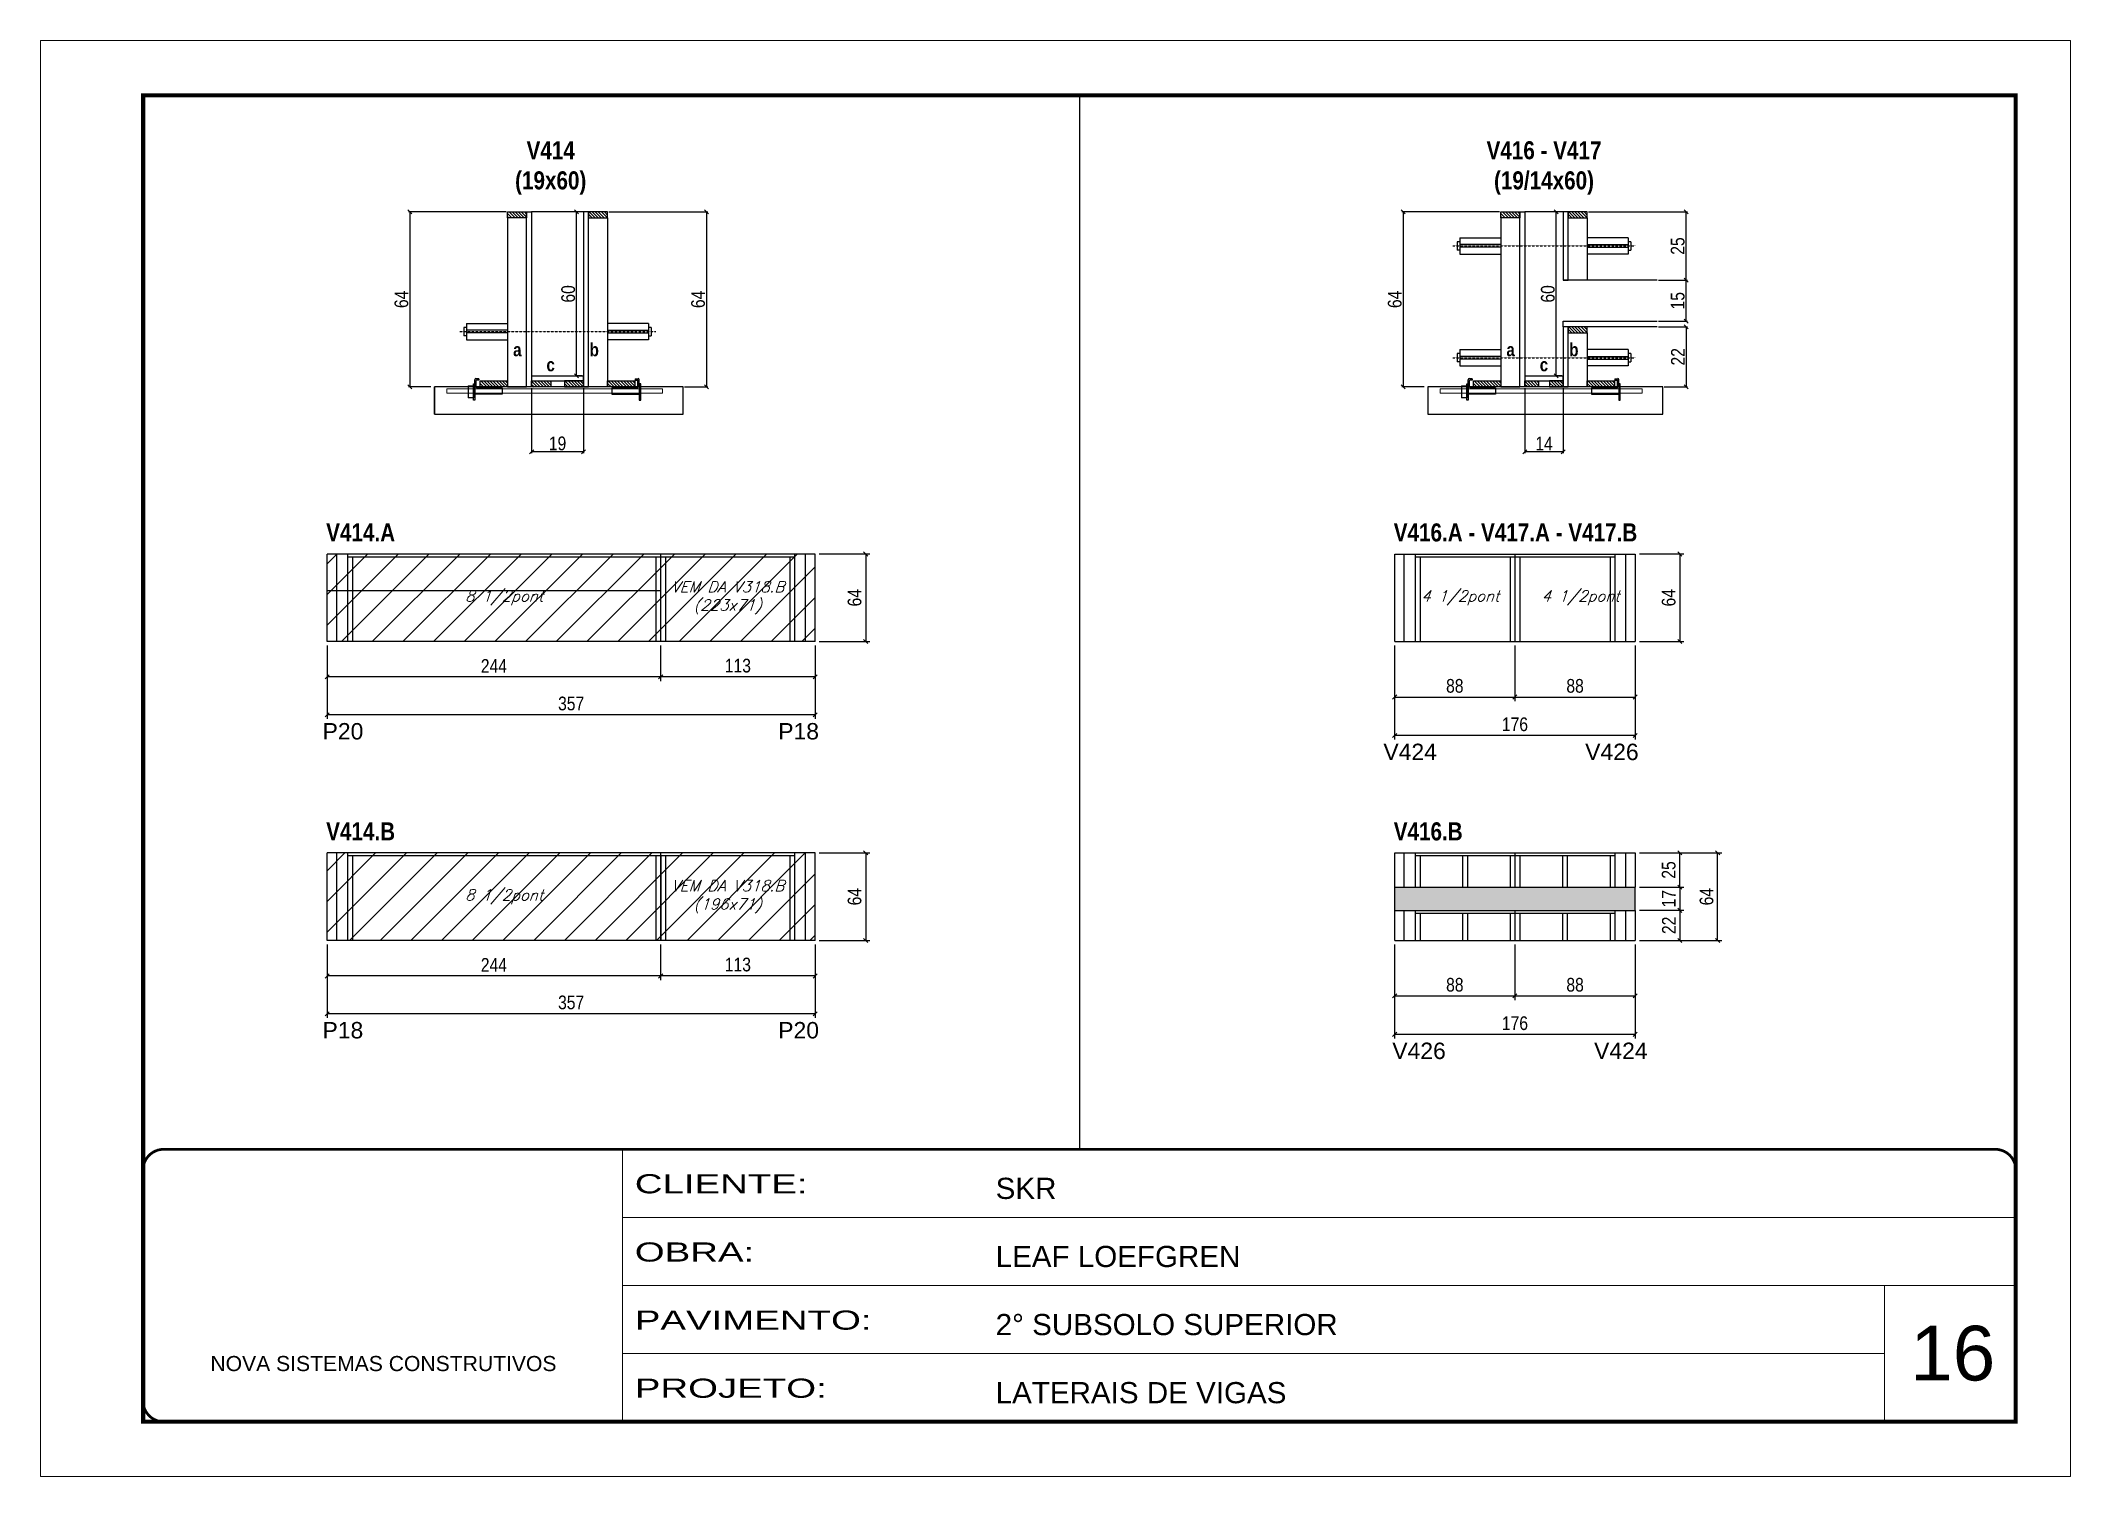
# Model space of a CAD drawing. Extents: x 3309 to 9590, y -2522 to 15424.
# Drawn here: x 8078 to 9563, y 10112 to 11162 of the extents above; entities that cross this region are included whole.
import ezdxf

# ---------------------------------------------------------------- set-up
doc = ezdxf.new("R2010")
doc.units = 0
for name, pattern in [('CONTINUO', [0]), ('DASHED', [0.75, 0.5, -0.25]), ('HIDDEN', [0.375, 0.25, -0.125])]:
    doc.linetypes.add(name, pattern=pattern)
for name, color, linetype in [('5', 5, 'Continuous'), ('barrote', 251, 'Continuous'), ('COTA', 241, 'Continuous'), ('detalhes', 4, 'Continuous'), ('NOMENCLATURA', 7, 'Continuous'), ('Painéis', 200, 'Continuous'), ('presilha', 1, 'Continuous'), ('SARR_2.2x10', 60, 'Continuous'), ('SARR_2.2x7', 40, 'Continuous'), ('SARR_3.5x7', 81, 'Continuous'), ('TENSOR', 3, 'Continuous'), ('texto', 7, 'Continuous')]:
    doc.layers.add(name, color=color, linetype=linetype)
for name, color, linetype, lineweight in [('CARIMBO', 255, 'Continuous', 9), ('CONCRETO', 251, 'Continuous', 25), ('Folhas', 255, 'Continuous', 9), ('Hachura', 251, 'Continuous', 9), ('SARRAFO DE PRESSAO', 251, 'DASHED', 9), ('SCO-___-LAJ', 2, 'Continuous', 0)]:
    doc.layers.add(name, color=color, linetype=linetype, lineweight=lineweight)
doc.styles.add('ARIAL', font='arial.ttf')
doc.styles.add('COTA TECNICA', font='techl___.ttf', dxfattribs={"height": 10})
doc.styles.add('COTA TECNICA 2X', font='techl___.ttf', dxfattribs={"height": 10})
doc.styles.add('Romans', font='romans.shx')
doc.styles.get("Standard").update_dxf_attribs({"font": 'arial.ttf'})
doc.styles.add('TECNICA', font='techb___.ttf', dxfattribs={"height": 10})
doc.styles.add('Tecnologia', font='')
doc.styles.get('Tecnologia').set_extended_font_data('Forgotten Futurist')
doc.dimstyles.new('PAINEL', dxfattribs={"dimtxt": 10, "dimasz": 3, "dimexe": 3, "dimexo": 3, "dimgap": 3, "dimtad": 1, "dimdec": 1, "dimzin": 12, "dimdsep": 46, "dimtxsty": 'COTA TECNICA', "dimblk1": 'OBLIQUE', "dimblk2": 'OBLIQUE', "dimsah": 1, "dimcen": 0.9, "dimclrd": 4, "dimclre": 4, "dimclrt": 240, "dimadec": 1, "dimazin": 3, "dimtfac": 1, "dimtdec": 1, "dimtmove": 0, "dimatfit": 3, "dimfxl": 1, "dimtolj": 1, "dimtzin": 12, "dimarcsym": 0})
doc.dimstyles.new('SECAO', dxfattribs={"dimscale": 0.333333, "dimtxt": 5, "dimasz": 9, "dimexe": 3, "dimexo": 3, "dimgap": 3, "dimtad": 1, "dimdec": 1, "dimlfac": 0.5, "dimzin": 12, "dimdsep": 46, "dimtxsty": 'COTA TECNICA 2X', "dimblk1": 'OBLIQUE', "dimblk2": 'OBLIQUE', "dimsah": 1, "dimcen": 0.9, "dimclrd": 4, "dimclre": 4, "dimclrt": 240, "dimadec": 1, "dimazin": 3, "dimtfac": 1, "dimtdec": 1, "dimtmove": 0, "dimatfit": 3, "dimfxl": 1, "dimtolj": 1, "dimtzin": 12, "dimarcsym": 0})
pattern_1 = [(135, (41672.605, -112603.3136), (-1.122532015, -1.122532015), [])]

msp = doc.modelspace()

# ---------------------------------------------------------------- texts
at = {"layer": '5', "linetype": 'Continuous'}
for s, rotation, p in [('P20', 359.99996, (8284.18, 10651.05)), ('P18', 0.00004, (8617.54, 10651.05)), ('V424', 359.99996, (9060.26, 10635.97)), ('V426', 359.99996, (9207.87, 10635.97)), ('P18', 359.99996, (8284.11, 10432.43)), ('P20', 0.00004, (8617.53, 10432.43)), ('V426', 0.00004, (9066.76, 10417.35)), ('V424', 0.00004, (9214.41, 10417.35))]:
    msp.add_text(s, height=12, rotation=rotation, dxfattribs=at).set_placement(p)
at = {"layer": 'CARIMBO', "style": 'ARIAL'}
msp.add_text('16', height=40, dxfattribs=at).set_placement((9445.73, 10182.28))
at = {"layer": 'detalhes', "style": 'TECNICA'}
for s, p in [('a', (8423.59, 10931.29)), ('b', (8479.57, 10931.28)), ('a', (9150.29, 10931.29)), ('b', (9196.26, 10931.28)), ('c', (8447.96, 10920.33)), ('c', (9174.66, 10920.33))]:
    msp.add_text(s, height=9.6, dxfattribs=at).set_placement(p)
at = {"layer": 'NOMENCLATURA', "style": 'TECNICA'}
for s, p in [('V414.A', (8286.8, 10795.87)), ('V416.A - V417.A - V417.B', (9067.82, 10795.87, 0)), ('V414.B', (8286.8, 10577.25)), ('V416.B', (9067.82, 10577.25, 0))]:
    msp.add_text(s, height=13.2, dxfattribs=at).set_placement(p)
at = {"layer": 'NOMENCLATURA', "char_height": 13.2, "attachment_point": 2, "style": 'TECNICA'}
for s, insert in [('V414\\P(19x60)', (8451.07, 11088.55)), ('V416 - V417\\P(19/14x60)', (9177.76, 11088.55))]:
    msp.add_mtext_dynamic_manual_height_columns(s, width=300.2766, gutter_width=1, heights=[0], dxfattribs=dict(at, insert=insert))
at = {"layer": 'texto', "color": 2, "char_height": 8, "attachment_point": 5, "style": 'Romans'}
for s, insert in [('{\\Q19;\\C256;VEM DA V318.B^J(223x71)}', (8580.52, 10754.68)), ('{\\Q19;\\C256;8 1/2pont}', (8417.02, 10754.68)), ('{\\Q19;\\C256;4 1/2pont}', (9116.54, 10754.68, 0)), ('{\\Q19;\\C256;4 1/2pont}', (9204.54, 10754.68, 0)), ('{\\Q19;\\C256;VEM DA V318.B^J(196x71)}', (8580.52, 10536.06)), ('{\\Q19;\\C256;8 1/2pont}', (8417.02, 10536.06))]:
    msp.add_mtext(s, dxfattribs=dict(at, insert=insert))

# ---------------------------------------------------------------- blocks, each defined once
blk = doc.blocks.new('9999999999')
at = {"color": 30, "linetype": 'CONTINUO'}
for p, q in [((98564.6, 34230.2), (98564.6, 34429.4)), ((98564.6, 34379.6), (99584, 34379.6)), ((98564.6, 34329.8), (99488, 34329.8)), ((99584, 34329.8), (99488, 34329.8)), ((99488, 34329.8), (99488, 34230.2)), ((98564.6, 34280), (99488, 34280))]:
    blk.add_line(p, q, dxfattribs=at)
at = {"color": 30, "linetype": 'CONTINUO', "const_width": 2}
blk.add_lwpolyline([(99584, 34230.2), (99584, 34414.4, 0.414214), (99569, 34429.4), (98229, 34429.4, 0.414214), (98214, 34414.4), (98214, 34245.2, 0.414214), (98229, 34230.2), (99584, 34230.2)], format="xyb", dxfattribs=at)
at = {"layer": 'Folhas'}
blk.add_lwpolyline([(98139, 34190.2), (99624, 34190.2), (99624, 35240.2), (98139, 35240.2)], close=True, dxfattribs=at)
at = {"layer": 'Folhas', "color": 30, "const_width": 3}
blk.add_lwpolyline([(98214, 34230.2), (99584, 34230.2), (99584, 35200.2), (98214, 35200.2)], close=True, dxfattribs=at)
at = {"color": 7, "linetype": 'Continuous', "ltscale": 5, "style": 'ARIAL'}
for s, height, p in [('SKR', 15.48, (98837.7, 34393.1)), ('LEAF LOEFGREN', 15.483, (98837.7, 34343.3)), ('2° SUBSOLO SUPERIOR', 15.483, (98837.7, 34293.5)), ('NOVA SISTEMAS CONSTRUTIVOS', 11.059, (98263.2, 34267.2)), ('LATERAIS DE VIGAS', 15.483, (98837.7, 34243.7))]:
    blk.add_text(s, height=height, dxfattribs=at).set_placement(p)
at = {"layer": 'Folhas', "color": 7, "style": 'Tecnologia', "width": 1.5}
for s, p in [('CLIENTE:', (98573.7, 34397.2)), ('OBRA:', (98573.7, 34347.3)), ('PAVIMENTO:', (98573.7, 34297.5)), ('PROJETO:', (98573.7, 34247.7))]:
    blk.add_text(s, height=14, dxfattribs=at).set_placement(p)
blk = doc.blocks.new('_Oblique')
at = {"color": 0, "linetype": 'ByBlock', "lineweight": -2}
blk.add_line((-0.5, -0.5), (0.5, 0.5), dxfattribs=at)
blk = doc.blocks.new('*D1137')
at = {"layer": 'COTA', "color": 4, "lineweight": -2, "transparency": 16777216}
for p, q in [((8437.1, 10907.9), (8437.1, 10860.4)), ((8475.1, 10907.9), (8475.1, 10860.4)), ((8475.1, 10861.4), (8437.1, 10861.4))]:
    blk.add_line(p, q, dxfattribs=at)
at = {"layer": 'Defpoints', "color": 0, "transparency": 16777216}
for p in [(8437.1, 10908.9), (8475.1, 10908.9), (8437.1, 10861.4)]:
    blk.add_point(p, dxfattribs=at)
at = {"layer": 'COTA', "color": 4, "lineweight": -2, "transparency": 16777216, "xscale": 3, "yscale": 3, "zscale": 3, "rotation": 180}
blk.add_blockref('_Oblique', (8437.1, 10861.4), dxfattribs=at)
at = {"layer": 'COTA', "color": 4, "lineweight": -2, "transparency": 16777216, "xscale": 3, "yscale": 3, "zscale": 3}
blk.add_blockref('_Oblique', (8475.1, 10861.4), dxfattribs=at)
at = {"layer": 'COTA', "color": 240, "transparency": 16777216, "insert": (8456.1, 10867.5), "char_height": 10, "attachment_point": 5, "style": 'COTA TECNICA 2X'}
blk.add_mtext('\\A1;19', dxfattribs=at)
blk = doc.blocks.new('PRESILHA METÁLICA 1')
at = {"layer": 'presilha'}
for p, q in [((0, 13), (6, 13)), ((0, 13), (0, 0)), ((6, 0), (0, 0)), ((6, 15.5), (7.5, 15.5)), ((6, -2.5), (6, 15.5)), ((6, 13), (6, 0)), ((7.5, 10.6), (7.5, 19.9)), ((7.5, 15.5), (7.5, -2.5)), ((37.5, 4.1), (7.5, 4.1)), ((12, 21), (8.6, 21)), ((9, 11.6), (9, 18.9)), ((12, 19.5), (9.6, 19.5)), ((37.5, 11), (9.6, 11)), ((12, 21), (12, 19.5)), ((37.5, 11), (37.5, 4.1)), ((7.5, -2.5), (6, -2.5))]:
    blk.add_line(p, q, dxfattribs=at)
for centre, radius, start, end in [((8.6, 19.9), 1.14, 90, 180), ((9.6, 18.9), 0.57, 90, 180), ((9.6, 11.6), 0.57, 180, 270)]:
    blk.add_arc(centre, radius, start, end, dxfattribs=at)
blk = doc.blocks.new('PRESILHA METÁLICA 2')
at = {"layer": 'presilha'}
for p, q in [((-5.2, 23.5), (-5.2, 22)), ((-5.2, 23.5), (-1.9, 23.5)), ((-0.8, 14.6), (-0.8, 22.4)), ((-30.8, 13.5), (-30.8, 6.6)), ((-30.8, 13.5), (-2.8, 13.5)), ((-30.8, 6.6), (-0.8, 6.6)), ((-5.2, 22), (-2.8, 22)), ((-2.2, 14.1), (-2.2, 21.4)), ((0.8, 18), (-0.8, 18)), ((-0.8, 18), (-0.8, 0)), ((-0.8, 0), (0.8, 0)), ((0.8, 0), (0.8, 18))]:
    blk.add_line(p, q, dxfattribs=at)
for centre, radius, start, end in [((-1.9, 22.4), 1.14, 0, 90), ((-2.8, 21.4), 0.57, 0, 90), ((-2.8, 14.1), 0.57, 270, 0)]:
    blk.add_arc(centre, radius, start, end, dxfattribs=at)
blk = doc.blocks.new('*D1138')
at = {"layer": 'COTA', "color": 4, "lineweight": -2, "transparency": 16777216}
for p, q in [((8418.5, 11036.9), (8347, 11036.9)), ((8348, 11036.9), (8348, 10908.9)), ((8363.3, 10908.9), (8347, 10908.9))]:
    blk.add_line(p, q, dxfattribs=at)
at = {"layer": 'Defpoints', "color": 0, "transparency": 16777216}
for p in [(8419.5, 11036.9), (8348, 10908.9), (8364.3, 10908.9)]:
    blk.add_point(p, dxfattribs=at)
at = {"layer": 'COTA', "color": 4, "lineweight": -2, "transparency": 16777216, "xscale": 3, "yscale": 3, "zscale": 3}
for p, rotation in [((8348, 11036.9), 90), ((8348, 10908.9), 270)]:
    blk.add_blockref('_Oblique', p, dxfattribs=dict(at, rotation=rotation))
at = {"layer": 'COTA', "color": 240, "transparency": 16777216, "insert": (8341.9, 10972.9), "char_height": 10, "attachment_point": 5, "rotation": 90, "style": 'COTA TECNICA 2X'}
blk.add_mtext('\\A1;64', dxfattribs=at)
blk = doc.blocks.new('*D1139')
at = {"layer": 'COTA', "color": 4, "lineweight": -2, "transparency": 16777216}
for p, q in [((8493.7, 11036.9), (8566, 11036.9)), ((8565, 11036.9), (8565, 10908.9)), ((8548.9, 10908.9), (8566, 10908.9))]:
    blk.add_line(p, q, dxfattribs=at)
at = {"layer": 'Defpoints', "color": 0, "transparency": 16777216}
for p in [(8492.7, 11036.9), (8547.9, 10908.9), (8565, 10908.9)]:
    blk.add_point(p, dxfattribs=at)
at = {"layer": 'COTA', "color": 4, "lineweight": -2, "transparency": 16777216, "xscale": 3, "yscale": 3, "zscale": 3}
for p, rotation in [((8565, 11036.9), 90), ((8565, 10908.9), 270)]:
    blk.add_blockref('_Oblique', p, dxfattribs=dict(at, rotation=rotation))
at = {"layer": 'COTA', "color": 240, "transparency": 16777216, "insert": (8558.9, 10972.9), "char_height": 10, "attachment_point": 5, "rotation": 90, "style": 'COTA TECNICA 2X'}
blk.add_mtext('\\A1;64', dxfattribs=at)
blk = doc.blocks.new('*D1140')
at = {"layer": 'COTA', "color": 4, "lineweight": -2, "transparency": 16777216}
for p, q in [((8474.1, 11036.9), (8469, 11036.9)), ((8470, 10916.9), (8470, 11036.9)), ((8474.1, 10916.9), (8469, 10916.9))]:
    blk.add_line(p, q, dxfattribs=at)
at = {"layer": 'Defpoints', "color": 0, "transparency": 16777216}
for p in [(8470, 11036.9), (8475.1, 11036.9), (8475.1, 10916.9)]:
    blk.add_point(p, dxfattribs=at)
at = {"layer": 'COTA', "color": 4, "lineweight": -2, "transparency": 16777216, "xscale": 3, "yscale": 3, "zscale": 3}
for p, rotation in [((8470, 11036.9), 90), ((8470, 10916.9), 270)]:
    blk.add_blockref('_Oblique', p, dxfattribs=dict(at, rotation=rotation))
at = {"layer": 'COTA', "color": 240, "transparency": 16777216, "insert": (8463.9, 10976.9), "char_height": 10, "attachment_point": 5, "rotation": 90, "style": 'COTA TECNICA 2X'}
blk.add_mtext('\\A1;60', dxfattribs=at)
blk = doc.blocks.new('*D1151')
at = {"layer": 'COTA', "color": 4, "linetype": 'ByBlock', "lineweight": -2, "transparency": 16777216}
for p, q in [((8531.5, 10719.7), (8531.5, 10693.8)), ((8644.5, 10719.7), (8644.5, 10693.8)), ((8644.5, 10696.8), (8531.5, 10696.8))]:
    blk.add_line(p, q, dxfattribs=at)
at = {"layer": 'Defpoints', "color": 0, "linetype": 'ByBlock', "transparency": 16777216}
for p in [(8531.5, 10722.7), (8644.5, 10722.7), (8531.5, 10696.8)]:
    blk.add_point(p, dxfattribs=at)
at = {"layer": 'COTA', "color": 4, "linetype": 'ByBlock', "lineweight": -2, "transparency": 16777216, "xscale": 3, "yscale": 3, "zscale": 3, "rotation": 180}
blk.add_blockref('_Oblique', (8531.5, 10696.8), dxfattribs=at)
at = {"layer": 'COTA', "color": 4, "linetype": 'ByBlock', "lineweight": -2, "transparency": 16777216, "xscale": 3, "yscale": 3, "zscale": 3}
blk.add_blockref('_Oblique', (8644.5, 10696.8), dxfattribs=at)
at = {"layer": 'COTA', "color": 240, "linetype": 'ByBlock', "transparency": 16777216, "insert": (8588, 10705), "char_height": 10, "attachment_point": 5, "style": 'COTA TECNICA'}
blk.add_mtext('\\A1;113', dxfattribs=at)
blk = doc.blocks.new('*D1152')
at = {"layer": 'COTA', "color": 4, "linetype": 'ByBlock', "lineweight": -2, "transparency": 16777216}
for p, q in [((8287.5, 10719.7), (8287.5, 10693.8)), ((8531.5, 10719.7), (8531.5, 10693.8)), ((8531.5, 10696.8), (8287.5, 10696.8))]:
    blk.add_line(p, q, dxfattribs=at)
at = {"layer": 'Defpoints', "color": 0, "linetype": 'ByBlock', "transparency": 16777216}
for p in [(8287.5, 10722.7), (8531.5, 10722.7), (8287.5, 10696.8)]:
    blk.add_point(p, dxfattribs=at)
at = {"layer": 'COTA', "color": 4, "linetype": 'ByBlock', "lineweight": -2, "transparency": 16777216, "xscale": 3, "yscale": 3, "zscale": 3, "rotation": 180}
blk.add_blockref('_Oblique', (8287.5, 10696.8), dxfattribs=at)
at = {"layer": 'COTA', "color": 4, "linetype": 'ByBlock', "lineweight": -2, "transparency": 16777216, "xscale": 3, "yscale": 3, "zscale": 3}
blk.add_blockref('_Oblique', (8531.5, 10696.8), dxfattribs=at)
at = {"layer": 'COTA', "color": 240, "linetype": 'ByBlock', "transparency": 16777216, "insert": (8409.5, 10704.8), "char_height": 10, "attachment_point": 5, "style": 'COTA TECNICA'}
blk.add_mtext('\\A1;244', dxfattribs=at)
blk = doc.blocks.new('*D1153')
at = {"layer": 'COTA', "color": 4, "linetype": 'ByBlock', "lineweight": -2, "transparency": 16777216}
for p, q in [((8287.5, 10719.7), (8287.5, 10666.1)), ((8644.5, 10719.7), (8644.5, 10666.1)), ((8644.5, 10669.1), (8287.5, 10669.1))]:
    blk.add_line(p, q, dxfattribs=at)
at = {"layer": 'Defpoints', "color": 0, "linetype": 'ByBlock', "transparency": 16777216}
for p in [(8287.5, 10722.7), (8644.5, 10722.7), (8287.5, 10669.1)]:
    blk.add_point(p, dxfattribs=at)
at = {"layer": 'COTA', "color": 4, "linetype": 'ByBlock', "lineweight": -2, "transparency": 16777216, "xscale": 3, "yscale": 3, "zscale": 3, "rotation": 180}
blk.add_blockref('_Oblique', (8287.5, 10669.1), dxfattribs=at)
at = {"layer": 'COTA', "color": 4, "linetype": 'ByBlock', "lineweight": -2, "transparency": 16777216, "xscale": 3, "yscale": 3, "zscale": 3}
blk.add_blockref('_Oblique', (8644.5, 10669.1), dxfattribs=at)
at = {"layer": 'COTA', "color": 240, "linetype": 'ByBlock', "transparency": 16777216, "insert": (8466, 10677.3), "char_height": 10, "attachment_point": 5, "style": 'COTA TECNICA'}
blk.add_mtext('\\A1;357', dxfattribs=at)
blk = doc.blocks.new('*D1154')
at = {"layer": 'COTA', "color": 4, "lineweight": -2, "transparency": 16777216}
for p, q in [((8647.5, 10786.7), (8684.5, 10786.7)), ((8681.5, 10786.7), (8681.5, 10722.7)), ((8647.5, 10722.7), (8684.5, 10722.7))]:
    blk.add_line(p, q, dxfattribs=at)
at = {"layer": 'Defpoints', "color": 0, "transparency": 16777216}
for p in [(8644.5, 10786.7, 0), (8644.5, 10722.7, 0), (8681.5, 10722.7)]:
    blk.add_point(p, dxfattribs=at)
at = {"layer": 'COTA', "color": 4, "lineweight": -2, "transparency": 16777216, "xscale": 3, "yscale": 3, "zscale": 3}
for p, rotation in [((8681.5, 10786.7), 90), ((8681.5, 10722.7), 270)]:
    blk.add_blockref('_Oblique', p, dxfattribs=dict(at, rotation=rotation))
at = {"layer": 'COTA', "color": 240, "transparency": 16777216, "insert": (8673.4, 10754.7), "char_height": 10, "attachment_point": 5, "rotation": 90, "style": 'COTA TECNICA'}
blk.add_mtext('\\A1;64', dxfattribs=at)
blk = doc.blocks.new('*D1155')
at = {"layer": 'COTA', "color": 4, "linetype": 'ByBlock', "lineweight": -2, "transparency": 16777216}
for p, q in [((8531.5, 10501.1), (8531.5, 10475.1)), ((8644.5, 10501.1), (8644.5, 10475.1)), ((8644.5, 10478.1), (8531.5, 10478.1))]:
    blk.add_line(p, q, dxfattribs=at)
at = {"layer": 'Defpoints', "color": 0, "linetype": 'ByBlock', "transparency": 16777216}
for p in [(8531.5, 10504.1), (8644.5, 10504.1), (8531.5, 10478.1)]:
    blk.add_point(p, dxfattribs=at)
at = {"layer": 'COTA', "color": 4, "linetype": 'ByBlock', "lineweight": -2, "transparency": 16777216, "xscale": 3, "yscale": 3, "zscale": 3, "rotation": 180}
blk.add_blockref('_Oblique', (8531.5, 10478.1), dxfattribs=at)
at = {"layer": 'COTA', "color": 4, "linetype": 'ByBlock', "lineweight": -2, "transparency": 16777216, "xscale": 3, "yscale": 3, "zscale": 3}
blk.add_blockref('_Oblique', (8644.5, 10478.1), dxfattribs=at)
at = {"layer": 'COTA', "color": 240, "linetype": 'ByBlock', "transparency": 16777216, "insert": (8588, 10486.4), "char_height": 10, "attachment_point": 5, "style": 'COTA TECNICA'}
blk.add_mtext('\\A1;113', dxfattribs=at)
blk = doc.blocks.new('*D1156')
at = {"layer": 'COTA', "color": 4, "linetype": 'ByBlock', "lineweight": -2, "transparency": 16777216}
for p, q in [((8287.5, 10501.1), (8287.5, 10475.1)), ((8531.5, 10501.1), (8531.5, 10475.1)), ((8531.5, 10478.1), (8287.5, 10478.1))]:
    blk.add_line(p, q, dxfattribs=at)
at = {"layer": 'Defpoints', "color": 0, "linetype": 'ByBlock', "transparency": 16777216}
for p in [(8287.5, 10504.1), (8531.5, 10504.1), (8287.5, 10478.1)]:
    blk.add_point(p, dxfattribs=at)
at = {"layer": 'COTA', "color": 4, "linetype": 'ByBlock', "lineweight": -2, "transparency": 16777216, "xscale": 3, "yscale": 3, "zscale": 3, "rotation": 180}
blk.add_blockref('_Oblique', (8287.5, 10478.1), dxfattribs=at)
at = {"layer": 'COTA', "color": 4, "linetype": 'ByBlock', "lineweight": -2, "transparency": 16777216, "xscale": 3, "yscale": 3, "zscale": 3}
blk.add_blockref('_Oblique', (8531.5, 10478.1), dxfattribs=at)
at = {"layer": 'COTA', "color": 240, "linetype": 'ByBlock', "transparency": 16777216, "insert": (8409.5, 10486.2), "char_height": 10, "attachment_point": 5, "style": 'COTA TECNICA'}
blk.add_mtext('\\A1;244', dxfattribs=at)
blk = doc.blocks.new('*D1157')
at = {"layer": 'COTA', "color": 4, "linetype": 'ByBlock', "lineweight": -2, "transparency": 16777216}
for p, q in [((8287.5, 10501.1), (8287.5, 10447.4)), ((8644.5, 10501.1), (8644.5, 10447.4)), ((8644.5, 10450.4), (8287.5, 10450.4))]:
    blk.add_line(p, q, dxfattribs=at)
at = {"layer": 'Defpoints', "color": 0, "linetype": 'ByBlock', "transparency": 16777216}
for p in [(8287.5, 10504.1), (8644.5, 10504.1), (8287.5, 10450.4)]:
    blk.add_point(p, dxfattribs=at)
at = {"layer": 'COTA', "color": 4, "linetype": 'ByBlock', "lineweight": -2, "transparency": 16777216, "xscale": 3, "yscale": 3, "zscale": 3, "rotation": 180}
blk.add_blockref('_Oblique', (8287.5, 10450.4), dxfattribs=at)
at = {"layer": 'COTA', "color": 4, "linetype": 'ByBlock', "lineweight": -2, "transparency": 16777216, "xscale": 3, "yscale": 3, "zscale": 3}
blk.add_blockref('_Oblique', (8644.5, 10450.4), dxfattribs=at)
at = {"layer": 'COTA', "color": 240, "linetype": 'ByBlock', "transparency": 16777216, "insert": (8466, 10458.7), "char_height": 10, "attachment_point": 5, "style": 'COTA TECNICA'}
blk.add_mtext('\\A1;357', dxfattribs=at)
blk = doc.blocks.new('*D1158')
at = {"layer": 'COTA', "color": 4, "lineweight": -2, "transparency": 16777216}
for p, q in [((8647.5, 10568.1), (8684.5, 10568.1)), ((8681.5, 10568.1), (8681.5, 10504.1)), ((8647.5, 10504.1), (8684.5, 10504.1))]:
    blk.add_line(p, q, dxfattribs=at)
at = {"layer": 'Defpoints', "color": 0, "transparency": 16777216}
for p in [(8644.5, 10568.1, 0), (8644.5, 10504.1, 0), (8681.5, 10504.1)]:
    blk.add_point(p, dxfattribs=at)
at = {"layer": 'COTA', "color": 4, "lineweight": -2, "transparency": 16777216, "xscale": 3, "yscale": 3, "zscale": 3}
for p, rotation in [((8681.5, 10568.1), 90), ((8681.5, 10504.1), 270)]:
    blk.add_blockref('_Oblique', p, dxfattribs=dict(at, rotation=rotation))
at = {"layer": 'COTA', "color": 240, "transparency": 16777216, "insert": (8673.4, 10536.1), "char_height": 10, "attachment_point": 5, "rotation": 90, "style": 'COTA TECNICA'}
blk.add_mtext('\\A1;64', dxfattribs=at)
blk = doc.blocks.new('*D1242')
at = {"layer": 'COTA', "color": 4, "lineweight": -2, "transparency": 16777216}
for p, q in [((9163.8, 10907.9), (9163.8, 10860.4)), ((9191.8, 10907.9), (9191.8, 10860.4)), ((9191.8, 10861.4), (9163.8, 10861.4))]:
    blk.add_line(p, q, dxfattribs=at)
at = {"layer": 'Defpoints', "color": 0, "transparency": 16777216}
for p in [(9163.8, 10908.9), (9191.8, 10908.9), (9163.8, 10861.4)]:
    blk.add_point(p, dxfattribs=at)
at = {"layer": 'COTA', "color": 4, "lineweight": -2, "transparency": 16777216, "xscale": 3, "yscale": 3, "zscale": 3, "rotation": 180}
blk.add_blockref('_Oblique', (9163.8, 10861.4), dxfattribs=at)
at = {"layer": 'COTA', "color": 4, "lineweight": -2, "transparency": 16777216, "xscale": 3, "yscale": 3, "zscale": 3}
blk.add_blockref('_Oblique', (9191.8, 10861.4), dxfattribs=at)
at = {"layer": 'COTA', "color": 240, "transparency": 16777216, "insert": (9177.8, 10867.5), "char_height": 10, "attachment_point": 5, "style": 'COTA TECNICA 2X'}
blk.add_mtext('\\A1;14', dxfattribs=at)
blk = doc.blocks.new('*D1243')
at = {"layer": 'COTA', "color": 4, "lineweight": -2, "transparency": 16777216}
for p, q in [((9145.2, 11036.9), (9073.7, 11036.9)), ((9074.7, 11036.9), (9074.7, 10908.9)), ((9090, 10908.9), (9073.7, 10908.9))]:
    blk.add_line(p, q, dxfattribs=at)
at = {"layer": 'Defpoints', "color": 0, "transparency": 16777216}
for p in [(9146.2, 11036.9), (9074.7, 10908.9), (9091, 10908.9)]:
    blk.add_point(p, dxfattribs=at)
at = {"layer": 'COTA', "color": 4, "lineweight": -2, "transparency": 16777216, "xscale": 3, "yscale": 3, "zscale": 3}
for p, rotation in [((9074.7, 11036.9), 90), ((9074.7, 10908.9), 270)]:
    blk.add_blockref('_Oblique', p, dxfattribs=dict(at, rotation=rotation))
at = {"layer": 'COTA', "color": 240, "transparency": 16777216, "insert": (9068.6, 10972.9), "char_height": 10, "attachment_point": 5, "rotation": 90, "style": 'COTA TECNICA 2X'}
blk.add_mtext('\\A1;64', dxfattribs=at)
blk = doc.blocks.new('*D1244')
at = {"layer": 'COTA', "color": 4, "lineweight": -2, "transparency": 16777216}
for p, q in [((9261.5, 10952.9), (9282.7, 10952.9)), ((9281.7, 10952.9), (9281.7, 10908.9)), ((9265.6, 10908.9), (9282.7, 10908.9))]:
    blk.add_line(p, q, dxfattribs=at)
at = {"layer": 'Defpoints', "color": 0, "transparency": 16777216}
for p in [(9260.5, 10952.9), (9264.6, 10908.9), (9281.7, 10908.9)]:
    blk.add_point(p, dxfattribs=at)
at = {"layer": 'COTA', "color": 4, "lineweight": -2, "transparency": 16777216, "xscale": 3, "yscale": 3, "zscale": 3}
for p, rotation in [((9281.7, 10952.9), 90), ((9281.7, 10908.9), 270)]:
    blk.add_blockref('_Oblique', p, dxfattribs=dict(at, rotation=rotation))
at = {"layer": 'COTA', "color": 240, "transparency": 16777216, "insert": (9275.7, 10930.9), "char_height": 10, "attachment_point": 5, "rotation": 90, "style": 'COTA TECNICA 2X'}
blk.add_mtext('\\A1;22', dxfattribs=at)
blk = doc.blocks.new('*D1245')
at = {"layer": 'COTA', "color": 4, "lineweight": -2, "transparency": 16777216}
for p, q in [((9190.8, 11036.9), (9185.7, 11036.9)), ((9186.7, 10916.9), (9186.7, 11036.9)), ((9190.8, 10916.9), (9185.7, 10916.9))]:
    blk.add_line(p, q, dxfattribs=at)
at = {"layer": 'Defpoints', "color": 0, "transparency": 16777216}
for p in [(9186.7, 11036.9), (9191.8, 11036.9), (9191.8, 10916.9)]:
    blk.add_point(p, dxfattribs=at)
at = {"layer": 'COTA', "color": 4, "lineweight": -2, "transparency": 16777216, "xscale": 3, "yscale": 3, "zscale": 3}
for p, rotation in [((9186.7, 11036.9), 90), ((9186.7, 10916.9), 270)]:
    blk.add_blockref('_Oblique', p, dxfattribs=dict(at, rotation=rotation))
at = {"layer": 'COTA', "color": 240, "transparency": 16777216, "insert": (9180.6, 10976.9), "char_height": 10, "attachment_point": 5, "rotation": 90, "style": 'COTA TECNICA 2X'}
blk.add_mtext('\\A1;60', dxfattribs=at)
blk = doc.blocks.new('*D1246')
at = {"layer": 'COTA', "color": 4, "lineweight": -2, "transparency": 16777216}
for p, q in [((9261.5, 10986.9), (9282.7, 10986.9)), ((9281.7, 10956.9), (9281.7, 10986.9)), ((9261.5, 10956.9), (9282.7, 10956.9))]:
    blk.add_line(p, q, dxfattribs=at)
at = {"layer": 'Defpoints', "color": 0, "transparency": 16777216}
for p in [(9260.5, 10986.9), (9281.7, 10986.9), (9260.5, 10956.9)]:
    blk.add_point(p, dxfattribs=at)
at = {"layer": 'COTA', "color": 4, "lineweight": -2, "transparency": 16777216, "xscale": 3, "yscale": 3, "zscale": 3}
for p, rotation in [((9281.7, 10986.9), 90), ((9281.7, 10956.9), 270)]:
    blk.add_blockref('_Oblique', p, dxfattribs=dict(at, rotation=rotation))
at = {"layer": 'COTA', "color": 240, "transparency": 16777216, "insert": (9275.6, 10971.9), "char_height": 10, "attachment_point": 5, "rotation": 90, "style": 'COTA TECNICA 2X'}
blk.add_mtext('\\A1;15', dxfattribs=at)
blk = doc.blocks.new('*D1247')
at = {"layer": 'COTA', "color": 4, "lineweight": -2, "transparency": 16777216}
for p, q in [((9210.4, 11036.9), (9282.7, 11036.9)), ((9281.7, 10986.9), (9281.7, 11036.9)), ((9261.5, 10986.9), (9282.7, 10986.9))]:
    blk.add_line(p, q, dxfattribs=at)
at = {"layer": 'Defpoints', "color": 0, "transparency": 16777216}
for p in [(9209.4, 11036.9), (9281.7, 11036.9), (9260.5, 10986.9)]:
    blk.add_point(p, dxfattribs=at)
at = {"layer": 'COTA', "color": 4, "lineweight": -2, "transparency": 16777216, "xscale": 3, "yscale": 3, "zscale": 3}
for p, rotation in [((9281.7, 11036.9), 90), ((9281.7, 10986.9), 270)]:
    blk.add_blockref('_Oblique', p, dxfattribs=dict(at, rotation=rotation))
at = {"layer": 'COTA', "color": 240, "transparency": 16777216, "insert": (9275.6, 11011.9), "char_height": 10, "attachment_point": 5, "rotation": 90, "style": 'COTA TECNICA 2X'}
blk.add_mtext('\\A1;25', dxfattribs=at)
blk = doc.blocks.new('*D1248')
at = {"layer": 'COTA', "color": 4, "lineweight": -2, "transparency": 16777216}
for p, q in [((9068.5, 10719.7), (9068.5, 10679.1)), ((9156.5, 10719.7), (9156.5, 10679.1)), ((9068.5, 10682.1), (9156.5, 10682.1))]:
    blk.add_line(p, q, dxfattribs=at)
at = {"layer": 'Defpoints', "color": 0, "transparency": 16777216}
for p in [(9068.5, 10722.7, 0), (9156.5, 10722.7, 0), (9156.5, 10682.1)]:
    blk.add_point(p, dxfattribs=at)
at = {"layer": 'COTA', "color": 4, "lineweight": -2, "transparency": 16777216, "xscale": 3, "yscale": 3, "zscale": 3, "rotation": 180}
blk.add_blockref('_Oblique', (9068.5, 10682.1), dxfattribs=at)
at = {"layer": 'COTA', "color": 4, "lineweight": -2, "transparency": 16777216, "xscale": 3, "yscale": 3, "zscale": 3}
blk.add_blockref('_Oblique', (9156.5, 10682.1), dxfattribs=at)
at = {"layer": 'COTA', "color": 240, "transparency": 16777216, "insert": (9112.5, 10690.2), "char_height": 10, "attachment_point": 5, "style": 'COTA TECNICA'}
blk.add_mtext('\\A1;88', dxfattribs=at)
blk = doc.blocks.new('*D1249')
at = {"layer": 'COTA', "color": 4, "lineweight": -2, "transparency": 16777216}
for p, q in [((9156.5, 10719.7), (9156.5, 10679.1)), ((9244.5, 10719.7), (9244.5, 10679.1)), ((9156.5, 10682.1), (9244.5, 10682.1))]:
    blk.add_line(p, q, dxfattribs=at)
at = {"layer": 'Defpoints', "color": 0, "transparency": 16777216}
for p in [(9156.5, 10722.7, 0), (9244.5, 10722.7, 0), (9244.5, 10682.1)]:
    blk.add_point(p, dxfattribs=at)
at = {"layer": 'COTA', "color": 4, "lineweight": -2, "transparency": 16777216, "xscale": 3, "yscale": 3, "zscale": 3, "rotation": 180}
blk.add_blockref('_Oblique', (9156.5, 10682.1), dxfattribs=at)
at = {"layer": 'COTA', "color": 4, "lineweight": -2, "transparency": 16777216, "xscale": 3, "yscale": 3, "zscale": 3}
blk.add_blockref('_Oblique', (9244.5, 10682.1), dxfattribs=at)
at = {"layer": 'COTA', "color": 240, "transparency": 16777216, "insert": (9200.5, 10690.2), "char_height": 10, "attachment_point": 5, "style": 'COTA TECNICA'}
blk.add_mtext('\\A1;88', dxfattribs=at)
blk = doc.blocks.new('*D1250')
at = {"layer": 'COTA', "color": 4, "lineweight": -2, "transparency": 16777216}
for p, q in [((9068.5, 10719.7), (9068.5, 10651)), ((9244.5, 10719.7), (9244.5, 10651)), ((9244.5, 10654), (9068.5, 10654))]:
    blk.add_line(p, q, dxfattribs=at)
at = {"layer": 'Defpoints', "color": 0, "transparency": 16777216}
for p in [(9068.5, 10722.7, 0), (9244.5, 10722.7, 0), (9068.5, 10654)]:
    blk.add_point(p, dxfattribs=at)
at = {"layer": 'COTA', "color": 4, "lineweight": -2, "transparency": 16777216, "xscale": 3, "yscale": 3, "zscale": 3, "rotation": 180}
blk.add_blockref('_Oblique', (9068.5, 10654), dxfattribs=at)
at = {"layer": 'COTA', "color": 4, "lineweight": -2, "transparency": 16777216, "xscale": 3, "yscale": 3, "zscale": 3}
blk.add_blockref('_Oblique', (9244.5, 10654), dxfattribs=at)
at = {"layer": 'COTA', "color": 240, "transparency": 16777216, "insert": (9156.5, 10662.1), "char_height": 10, "attachment_point": 5, "style": 'COTA TECNICA'}
blk.add_mtext('\\A1;176', dxfattribs=at)
blk = doc.blocks.new('*D1251')
at = {"layer": 'COTA', "color": 4, "lineweight": -2, "transparency": 16777216}
for p, q in [((9247.5, 10786.7), (9280.1, 10786.7)), ((9277.1, 10786.7), (9277.1, 10722.7)), ((9247.5, 10722.7), (9280.1, 10722.7))]:
    blk.add_line(p, q, dxfattribs=at)
at = {"layer": 'Defpoints', "color": 0, "transparency": 16777216}
for p in [(9244.5, 10786.7, 0), (9244.5, 10722.7, 0), (9277.1, 10722.7)]:
    blk.add_point(p, dxfattribs=at)
at = {"layer": 'COTA', "color": 4, "lineweight": -2, "transparency": 16777216, "xscale": 3, "yscale": 3, "zscale": 3}
for p, rotation in [((9277.1, 10786.7), 90), ((9277.1, 10722.7), 270)]:
    blk.add_blockref('_Oblique', p, dxfattribs=dict(at, rotation=rotation))
at = {"layer": 'COTA', "color": 240, "transparency": 16777216, "insert": (9269, 10754.7), "char_height": 10, "attachment_point": 5, "rotation": 90, "style": 'COTA TECNICA'}
blk.add_mtext('\\A1;64', dxfattribs=at)
blk = doc.blocks.new('*D1252')
at = {"layer": 'COTA', "color": 4, "lineweight": -2, "transparency": 16777216}
for p, q in [((9068.5, 10501.1), (9068.5, 10460.5)), ((9156.5, 10501.1), (9156.5, 10460.5)), ((9068.5, 10463.5), (9156.5, 10463.5))]:
    blk.add_line(p, q, dxfattribs=at)
at = {"layer": 'Defpoints', "color": 0, "transparency": 16777216}
for p in [(9068.5, 10504.1, 0), (9156.5, 10504.1, 0), (9156.5, 10463.5)]:
    blk.add_point(p, dxfattribs=at)
at = {"layer": 'COTA', "color": 4, "lineweight": -2, "transparency": 16777216, "xscale": 3, "yscale": 3, "zscale": 3, "rotation": 180}
blk.add_blockref('_Oblique', (9068.5, 10463.5), dxfattribs=at)
at = {"layer": 'COTA', "color": 4, "lineweight": -2, "transparency": 16777216, "xscale": 3, "yscale": 3, "zscale": 3}
blk.add_blockref('_Oblique', (9156.5, 10463.5), dxfattribs=at)
at = {"layer": 'COTA', "color": 240, "transparency": 16777216, "insert": (9112.5, 10471.6), "char_height": 10, "attachment_point": 5, "style": 'COTA TECNICA'}
blk.add_mtext('\\A1;88', dxfattribs=at)
blk = doc.blocks.new('*D1253')
at = {"layer": 'COTA', "color": 4, "lineweight": -2, "transparency": 16777216}
for p, q in [((9156.5, 10501.1), (9156.5, 10460.5)), ((9244.5, 10501.1), (9244.5, 10460.5)), ((9156.5, 10463.5), (9244.5, 10463.5))]:
    blk.add_line(p, q, dxfattribs=at)
at = {"layer": 'Defpoints', "color": 0, "transparency": 16777216}
for p in [(9156.5, 10504.1, 0), (9244.5, 10504.1, 0), (9244.5, 10463.5)]:
    blk.add_point(p, dxfattribs=at)
at = {"layer": 'COTA', "color": 4, "lineweight": -2, "transparency": 16777216, "xscale": 3, "yscale": 3, "zscale": 3, "rotation": 180}
blk.add_blockref('_Oblique', (9156.5, 10463.5), dxfattribs=at)
at = {"layer": 'COTA', "color": 4, "lineweight": -2, "transparency": 16777216, "xscale": 3, "yscale": 3, "zscale": 3}
blk.add_blockref('_Oblique', (9244.5, 10463.5), dxfattribs=at)
at = {"layer": 'COTA', "color": 240, "transparency": 16777216, "insert": (9200.5, 10471.6), "char_height": 10, "attachment_point": 5, "style": 'COTA TECNICA'}
blk.add_mtext('\\A1;88', dxfattribs=at)
blk = doc.blocks.new('*D1254')
at = {"layer": 'COTA', "color": 4, "lineweight": -2, "transparency": 16777216}
for p, q in [((9068.5, 10501.1), (9068.5, 10432.4)), ((9244.5, 10501.1), (9244.5, 10432.4)), ((9244.5, 10435.4), (9068.5, 10435.4))]:
    blk.add_line(p, q, dxfattribs=at)
at = {"layer": 'Defpoints', "color": 0, "transparency": 16777216}
for p in [(9068.5, 10504.1, 0), (9244.5, 10504.1, 0), (9068.5, 10435.4)]:
    blk.add_point(p, dxfattribs=at)
at = {"layer": 'COTA', "color": 4, "lineweight": -2, "transparency": 16777216, "xscale": 3, "yscale": 3, "zscale": 3, "rotation": 180}
blk.add_blockref('_Oblique', (9068.5, 10435.4), dxfattribs=at)
at = {"layer": 'COTA', "color": 4, "lineweight": -2, "transparency": 16777216, "xscale": 3, "yscale": 3, "zscale": 3}
blk.add_blockref('_Oblique', (9244.5, 10435.4), dxfattribs=at)
at = {"layer": 'COTA', "color": 240, "transparency": 16777216, "insert": (9156.5, 10443.5), "char_height": 10, "attachment_point": 5, "style": 'COTA TECNICA'}
blk.add_mtext('\\A1;176', dxfattribs=at)
blk = doc.blocks.new('*D1255')
at = {"layer": 'COTA', "color": 4, "lineweight": -2, "transparency": 16777216}
for p, q in [((9247.5, 10526.1), (9280.1, 10526.1)), ((9277.1, 10526.1), (9277.1, 10504.1)), ((9247.5, 10504.1), (9280.1, 10504.1))]:
    blk.add_line(p, q, dxfattribs=at)
at = {"layer": 'Defpoints', "color": 0, "transparency": 16777216}
for p in [(9244.5, 10526.1, 0), (9244.5, 10504.1, 0), (9277.1, 10504.1)]:
    blk.add_point(p, dxfattribs=at)
at = {"layer": 'COTA', "color": 4, "lineweight": -2, "transparency": 16777216, "xscale": 3, "yscale": 3, "zscale": 3}
for p, rotation in [((9277.1, 10526.1), 90), ((9277.1, 10504.1), 270)]:
    blk.add_blockref('_Oblique', p, dxfattribs=dict(at, rotation=rotation))
at = {"layer": 'COTA', "color": 240, "transparency": 16777216, "insert": (9269.1, 10515.1), "char_height": 10, "attachment_point": 5, "rotation": 90, "style": 'COTA TECNICA'}
blk.add_mtext('\\A1;22', dxfattribs=at)
blk = doc.blocks.new('*D1256')
at = {"layer": 'COTA', "color": 4, "lineweight": -2, "transparency": 16777216}
for p, q in [((9247.5, 10568.1), (9280.1, 10568.1)), ((9277.1, 10543.1), (9277.1, 10568.1)), ((9247.5, 10543.1), (9280.1, 10543.1))]:
    blk.add_line(p, q, dxfattribs=at)
at = {"layer": 'Defpoints', "color": 0, "transparency": 16777216}
for p in [(9244.5, 10568.1, 0), (9277.1, 10568.1), (9244.5, 10543.1, 0)]:
    blk.add_point(p, dxfattribs=at)
at = {"layer": 'COTA', "color": 4, "lineweight": -2, "transparency": 16777216, "xscale": 3, "yscale": 3, "zscale": 3}
for p, rotation in [((9277.1, 10568.1), 90), ((9277.1, 10543.1), 270)]:
    blk.add_blockref('_Oblique', p, dxfattribs=dict(at, rotation=rotation))
at = {"layer": 'COTA', "color": 240, "transparency": 16777216, "insert": (9269, 10555.6), "char_height": 10, "attachment_point": 5, "rotation": 90, "style": 'COTA TECNICA'}
blk.add_mtext('\\A1;25', dxfattribs=at)
blk = doc.blocks.new('*D1257')
at = {"layer": 'COTA', "color": 4, "lineweight": -2, "transparency": 16777216}
for p, q in [((9247.5, 10543.1), (9280.1, 10543.1)), ((9277.1, 10543.1), (9277.1, 10526.1)), ((9247.5, 10526.1), (9280.1, 10526.1))]:
    blk.add_line(p, q, dxfattribs=at)
at = {"layer": 'Defpoints', "color": 0, "transparency": 16777216}
for p in [(9244.5, 10543.1, 0), (9244.5, 10526.1, 0), (9277.1, 10526.1)]:
    blk.add_point(p, dxfattribs=at)
at = {"layer": 'COTA', "color": 4, "lineweight": -2, "transparency": 16777216, "xscale": 3, "yscale": 3, "zscale": 3}
for p, rotation in [((9277.1, 10543.1), 90), ((9277.1, 10526.1), 270)]:
    blk.add_blockref('_Oblique', p, dxfattribs=dict(at, rotation=rotation))
at = {"layer": 'COTA', "color": 240, "transparency": 16777216, "insert": (9269, 10534.6), "char_height": 10, "attachment_point": 5, "rotation": 90, "style": 'COTA TECNICA'}
blk.add_mtext('\\A1;17', dxfattribs=at)
blk = doc.blocks.new('*D1258')
at = {"layer": 'COTA', "color": 4, "lineweight": -2, "transparency": 16777216}
for p, q in [((9247.5, 10568.1), (9307.8, 10568.1)), ((9304.8, 10504.1), (9304.8, 10568.1)), ((9247.5, 10504.1), (9307.8, 10504.1))]:
    blk.add_line(p, q, dxfattribs=at)
at = {"layer": 'Defpoints', "color": 0, "transparency": 16777216}
for p in [(9244.5, 10568.1, 0), (9304.8, 10568.1), (9244.5, 10504.1, 0)]:
    blk.add_point(p, dxfattribs=at)
at = {"layer": 'COTA', "color": 4, "lineweight": -2, "transparency": 16777216, "xscale": 3, "yscale": 3, "zscale": 3}
for p, rotation in [((9304.8, 10568.1), 90), ((9304.8, 10504.1), 270)]:
    blk.add_blockref('_Oblique', p, dxfattribs=dict(at, rotation=rotation))
at = {"layer": 'COTA', "color": 240, "transparency": 16777216, "insert": (9296.7, 10536.1), "char_height": 10, "attachment_point": 5, "rotation": 90, "style": 'COTA TECNICA'}
blk.add_mtext('\\A1;64', dxfattribs=at)

# ---------------------------------------------------------------- dimensions: what is measured, and where the dimension line sits
at = {"layer": 'COTA'}
for base, p1, p2, dimstyle, picture, middle in [((8348.02, 10908.86, 0), (8419.47, 11036.86), (8364.25, 10908.86, 0), 'SECAO', '*D1138', (8341.92, 10972.86, 0)), ((8469.99, 11036.86), (8475.07, 10916.86), (8475.07, 11036.86), 'SECAO', '*D1140', (8463.89, 10976.86)), ((8564.98, 10908.86, 0), (8492.67, 11036.86), (8547.88, 10908.86, 0), 'SECAO', '*D1139', (8558.88, 10972.86, 0)), ((9074.72, 10908.86, 0), (9146.16, 11036.86), (9090.95, 10908.86, 0), 'SECAO', '*D1243', (9068.62, 10972.86, 0)), ((9186.69, 11036.86), (9191.76, 10916.86), (9191.76, 11036.86), 'SECAO', '*D1245', (9180.59, 10976.86)), ((9281.68, 11036.86), (9260.46, 10986.86), (9209.36, 11036.86), 'SECAO', '*D1247', (9275.57, 11011.86)), ((9281.68, 10986.86), (9260.46, 10956.86), (9260.46, 10986.86), 'SECAO', '*D1246', (9275.57, 10971.86)), ((9281.68, 10908.86, 0), (9260.46, 10952.86), (9264.58, 10908.86, 0), 'SECAO', '*D1244', (9275.68, 10930.86, 0)), ((8681.51, 10722.68, 0), (8644.52, 10786.68), (8644.52, 10722.68), 'PAINEL', '*D1154', (8673.41, 10754.68, 0)), ((9277.12, 10722.68), (9244.54, 10786.68, 0), (9244.54, 10722.68, 0), 'PAINEL', '*D1251', (9269.02, 10754.68)), ((8681.51, 10504.06, 0), (8644.52, 10568.06), (8644.52, 10504.06), 'PAINEL', '*D1158', (8673.41, 10536.06, 0)), ((9277.12, 10568.06), (9244.54, 10543.06, 0), (9244.54, 10568.06, 0), 'PAINEL', '*D1256', (9269.01, 10555.56)), ((9304.84, 10568.06), (9244.54, 10504.06, 0), (9244.54, 10568.06, 0), 'PAINEL', '*D1258', (9296.74, 10536.06)), ((9277.12, 10526.06), (9244.54, 10543.06, 0), (9244.54, 10526.06, 0), 'PAINEL', '*D1257', (9269.05, 10534.56)), ((9277.12, 10504.06), (9244.54, 10526.06, 0), (9244.54, 10504.06, 0), 'PAINEL', '*D1255', (9269.12, 10515.06))]:
    dim = msp.add_linear_dim(base=base, p1=p1, p2=p2, angle=90, dimstyle=dimstyle, dxfattribs=at)
    dim.commit()
    dim.dimension.update_dxf_attribs({"geometry": picture, "text_midpoint": middle})
for base, p1, p2, picture, middle in [((8437.07, 10861.38), (8475.07, 10908.86), (8437.07, 10908.86), '*D1137', (8456.07, 10861.38)), ((9163.76, 10861.38), (9191.76, 10908.86), (9163.76, 10908.86), '*D1242', (9177.76, 10861.38))]:
    dim = msp.add_linear_dim(base=base, p1=p1, p2=p2, angle=180, dimstyle='SECAO', dxfattribs=at)
    dim.commit()
    dim.dimension.update_dxf_attribs({"geometry": picture, "text_midpoint": middle, "dimtype": 160})
at = {"layer": 'COTA', "linetype": 'ByBlock'}
for base, p1, p2, picture, middle in [((8287.52, 10696.77), (8531.52, 10722.68), (8287.52, 10722.68), '*D1152', (8409.52, 10704.84)), ((8287.52, 10478.15), (8531.52, 10504.06), (8287.52, 10504.06), '*D1156', (8409.52, 10486.22))]:
    dim = msp.add_linear_dim(base=base, p1=p1, p2=p2, angle=180, dimstyle='PAINEL', override={"dimtmove": 1}, dxfattribs=at)
    dim.commit()
    dim.dimension.update_dxf_attribs({"geometry": picture, "text_midpoint": middle})
for base, p1, p2, picture, middle in [((8287.52, 10669.06), (8644.52, 10722.68), (8287.52, 10722.68), '*D1153', (8466.02, 10677.28)), ((8531.52, 10696.77), (8644.52, 10722.68), (8531.52, 10722.68), '*D1151', (8588.02, 10704.99)), ((8287.52, 10450.44), (8644.52, 10504.06), (8287.52, 10504.06), '*D1157', (8466.02, 10458.66)), ((8531.52, 10478.15), (8644.52, 10504.06), (8531.52, 10504.06), '*D1155', (8588.02, 10486.37))]:
    dim = msp.add_linear_dim(base=base, p1=p1, p2=p2, angle=180, dimstyle='PAINEL', dxfattribs=at)
    dim.commit()
    dim.dimension.update_dxf_attribs({"geometry": picture, "text_midpoint": middle})
at = {"layer": 'COTA'}
for base, p1, p2, picture, middle in [((9156.54, 10682.08), (9068.54, 10722.68, 0), (9156.54, 10722.68, 0), '*D1248', (9112.54, 10690.17)), ((9068.54, 10653.98), (9244.54, 10722.68, 0), (9068.54, 10722.68, 0), '*D1250', (9156.54, 10662.08)), ((9156.54, 10463.46), (9068.54, 10504.06, 0), (9156.54, 10504.06, 0), '*D1252', (9112.54, 10471.55)), ((9068.54, 10435.36), (9244.54, 10504.06, 0), (9068.54, 10504.06, 0), '*D1254', (9156.54, 10443.46))]:
    dim = msp.add_linear_dim(base=base, p1=p1, p2=p2, dimstyle='PAINEL', dxfattribs=at)
    dim.commit()
    dim.dimension.update_dxf_attribs({"geometry": picture, "text_midpoint": middle})
for base, p1, p2, picture, middle in [((9244.54, 10682.08), (9156.54, 10722.68, 0), (9244.54, 10722.68, 0), '*D1249', (9200.54, 10690.17)), ((9244.54, 10463.46), (9156.54, 10504.06, 0), (9244.54, 10504.06, 0), '*D1253', (9200.54, 10471.55))]:
    dim = msp.add_linear_dim(base=base, p1=p1, p2=p2, dimstyle='PAINEL', override={"dimtmove": 1}, dxfattribs=at)
    dim.commit()
    dim.dimension.update_dxf_attribs({"geometry": picture, "text_midpoint": middle})

# ---------------------------------------------------------------- hatches: boundary and pattern name
at = {"layer": 'COTA'}
h = msp.add_hatch(dxfattribs=at)
h.set_pattern_fill('AR-CONC', color=256, scale=0.03)
h.paths.add_polyline_path([(9244.54, 10526.06), (9244.54, 10543.06), (9068.54, 10543.06), (9068.54, 10526.06)])
at = {"layer": 'Hachura', "linetype": 'ByBlock'}
h = msp.add_hatch(dxfattribs=at)
h.set_pattern_fill('ANSI31', color=256, scale=5)
h.paths.add_polyline_path([(8531.52, 10786.68), (8287.52, 10786.68), (8287.52, 10722.68), (8531.52, 10722.68)])
h.paths.add_polyline_path([(8644.52, 10786.68), (8531.52, 10786.68), (8531.52, 10722.68), (8644.52, 10722.68)])
h.paths.add_polyline_path([(8644.52, 10568.06), (8531.52, 10568.06), (8531.52, 10504.06), (8644.52, 10504.06)])
h.paths.add_polyline_path([(8531.52, 10568.06), (8287.52, 10568.06), (8287.52, 10504.06), (8531.52, 10504.06)])
at = {"layer": 'SARR_2.2x10'}
h = msp.add_hatch(dxfattribs=at)
h.set_pattern_fill('ANSI31', color=256, scale=0.5, angle=90)
h.set_pattern_definition([(135, (41593.005, -112603.3136), (-1.122532015, -1.122532015), [])])
h.paths.add_polyline_path([(8399.47, 10913.26), (8399.47, 10908.86), (8419.47, 10908.86), (8419.47, 10913.26)])
h = msp.add_hatch(dxfattribs=at)
h.set_pattern_fill('ANSI31', color=256, scale=0.5, angle=90)
h.set_pattern_definition([(135, (41686.205, -112603.3136), (-1.122532015, -1.122532015), [])])
h.paths.add_polyline_path([(8492.67, 10913.26), (8492.67, 10908.86), (8512.67, 10908.86), (8512.67, 10913.26)])
h = msp.add_hatch(dxfattribs=at)
h.set_pattern_fill('ANSI31', color=256, scale=0.5, angle=90)
h.set_pattern_definition([(135, (42319.7031, -112603.3136), (-1.122532015, -1.122532015), [])])
h.paths.add_polyline_path([(9126.16, 10913.26), (9126.16, 10908.86), (9146.16, 10908.86), (9146.16, 10913.26)])
h = msp.add_hatch(dxfattribs=at)
h.set_pattern_fill('ANSI31', color=256, scale=0.5, angle=90)
h.set_pattern_definition([(135, (42402.9031, -112603.3136), (-1.122532015, -1.122532015), [])])
h.paths.add_polyline_path([(9209.36, 10913.26), (9209.36, 10908.86), (9229.36, 10908.86), (9229.36, 10913.26)])
at = {"layer": 'SARR_2.2x7'}
h = msp.add_hatch(dxfattribs=at)
h.set_pattern_fill('ANSI31', color=256, scale=0.5, angle=90)
h.set_pattern_definition([(135, (41607.005, -112479.7136), (-1.122532015, -1.122532015), [])])
h.paths.add_polyline_path([(8433.47, 11036.86), (8433.47, 11032.46), (8419.47, 11032.46), (8419.47, 11036.86)])
h = msp.add_hatch(dxfattribs=at)
h.set_pattern_fill('ANSI31', color=256, scale=0.5, angle=90)
h.set_pattern_definition([(135, (41587.005, -112479.7136), (-1.122532015, -1.122532015), [])])
h.paths.add_polyline_path([(8478.67, 11036.86), (8478.67, 11032.46), (8492.67, 11032.46), (8492.67, 11036.86)])
h = msp.add_hatch(dxfattribs=at)
h.set_pattern_fill('ANSI31', color=256, scale=0.5, angle=90)
h.set_pattern_definition([(135, (42333.7031, -112479.7136), (-1.122532015, -1.122532015), [])])
h.paths.add_polyline_path([(9160.16, 11036.86), (9160.16, 11032.46), (9146.16, 11032.46), (9146.16, 11036.86)])
h = msp.add_hatch(dxfattribs=at)
h.set_pattern_fill('ANSI31', color=256, scale=0.5, angle=90)
h.set_pattern_definition([(135, (42303.7031, -112479.7136), (-1.122532015, -1.122532015), [])])
h.paths.add_polyline_path([(9195.36, 11036.86), (9195.36, 11032.46), (9209.36, 11032.46), (9209.36, 11036.86)])
h = msp.add_hatch(dxfattribs=at)
h.set_pattern_fill('ANSI31', color=256, scale=0.5, angle=90)
h.set_pattern_definition([(135, (42303.7031, -112563.7136), (-1.122532015, -1.122532015), [])])
h.paths.add_polyline_path([(9195.36, 10952.86), (9195.36, 10948.46), (9209.36, 10948.46), (9209.36, 10952.86)])
h = msp.add_hatch(dxfattribs=at)
h.set_pattern_fill('ANSI31', color=256, scale=0.5, angle=90)
h.set_pattern_definition(pattern_1)
h.paths.add_polyline_path([(8451.07, 10908.86), (8451.07, 10913.26), (8437.07, 10913.26), (8437.07, 10908.86)])
h = msp.add_hatch(dxfattribs=at)
h.set_pattern_fill('ANSI31', color=256, scale=0.5, angle=90)
h.set_pattern_definition(pattern_1)
h.paths.add_polyline_path([(8461.07, 10913.26), (8461.07, 10908.86), (8475.07, 10908.86), (8475.07, 10913.26)])
h = msp.add_hatch(dxfattribs=at)
h.set_pattern_fill('ANSI31', color=256, scale=0.5, angle=90)
h.set_pattern_definition([(135, (42399.3031, -112603.3136), (-1.122532015, -1.122532015), [])])
h.paths.add_polyline_path([(9173.76, 10908.86), (9173.76, 10913.26), (9163.76, 10913.26), (9163.76, 10908.86)])
h = msp.add_hatch(dxfattribs=at)
h.set_pattern_fill('ANSI31', color=256, scale=0.5, angle=90)
h.set_pattern_definition([(135, (42389.3031, -112603.3136), (-1.122532015, -1.122532015), [])])
h.paths.add_polyline_path([(9181.76, 10913.26), (9181.76, 10908.86), (9191.76, 10908.86), (9191.76, 10913.26)])

# ---------------------------------------------------------------- linework, layer by layer
at = {"ltscale": 3}
for p, q in [((9114.16, 11014.96), (9114.16, 11008.96)), ((9116.16, 11014.96), (9114.16, 11014.96)), ((9116.16, 11008.96), (9114.16, 11008.96)), ((9116.16, 11017.96), (9116.16, 11005.96)), ((9116.16, 11017.96), (9146.16, 11017.96)), ((9146.16, 11012.96), (9116.16, 11012.96)), ((9146.16, 11010.96), (9116.16, 11010.96)), ((9116.16, 11005.96), (9146.16, 11005.96)), ((9239.36, 11017.96), (9209.36, 11017.96)), ((9209.36, 11012.96), (9239.36, 11012.96)), ((9209.36, 11010.96), (9239.36, 11010.96)), ((9239.36, 11005.96), (9209.36, 11005.96)), ((9239.36, 11017.96), (9239.36, 11005.96)), ((9241.36, 11014.96), (9239.36, 11014.96)), ((9239.36, 11008.96), (9241.36, 11008.96)), ((9241.36, 11014.96), (9241.36, 11008.96)), ((8387.47, 10952.31), (8387.47, 10946.31)), ((8389.47, 10952.31), (8387.47, 10952.31)), ((8389.47, 10946.31), (8387.47, 10946.31)), ((8389.47, 10955.31), (8389.47, 10943.31)), ((8389.47, 10955.31), (8419.47, 10955.31)), ((8419.47, 10950.31), (8389.47, 10950.31)), ((8419.47, 10948.31), (8389.47, 10948.31)), ((8522.67, 10955.31), (8492.67, 10955.31)), ((8492.67, 10950.31), (8522.67, 10950.31)), ((8492.67, 10948.31), (8522.67, 10948.31)), ((8522.67, 10955.31), (8522.67, 10943.31)), ((8524.67, 10952.31), (8522.67, 10952.31)), ((8522.67, 10946.31), (8524.67, 10946.31)), ((8524.67, 10952.31), (8524.67, 10946.31)), ((8389.47, 10943.31), (8419.47, 10943.31)), ((8522.67, 10943.31), (8492.67, 10943.31)), ((9114.16, 10933.22), (9114.16, 10927.22)), ((9116.16, 10933.22), (9114.16, 10933.22)), ((9116.16, 10936.22), (9116.16, 10924.22)), ((9116.16, 10936.22), (9146.16, 10936.22)), ((9146.16, 10931.22), (9116.16, 10931.22)), ((9239.36, 10936.22), (9209.36, 10936.22)), ((9209.36, 10931.22), (9239.36, 10931.22)), ((9239.36, 10936.22), (9239.36, 10924.22)), ((9241.36, 10933.22), (9239.36, 10933.22)), ((9241.36, 10933.22), (9241.36, 10927.22)), ((9116.16, 10927.22), (9114.16, 10927.22)), ((9146.16, 10929.22), (9116.16, 10929.22)), ((9116.16, 10924.22), (9146.16, 10924.22)), ((9209.36, 10929.22), (9239.36, 10929.22)), ((9239.36, 10924.22), (9209.36, 10924.22)), ((9239.36, 10927.22), (9241.36, 10927.22))]:
    msp.add_line(p, q, dxfattribs=at)
at = {"layer": 'barrote'}
for points in [[(8366.01, 10888.86), (8547.93, 10888.86), (8547.93, 10908.86), (8366.01, 10908.86)], [(9092.71, 10888.86), (9264.63, 10888.86), (9264.63, 10908.86), (9092.71, 10908.86)]]:
    msp.add_lwpolyline(points, close=True, dxfattribs=at)
at = {"layer": 'CONCRETO', "linetype": 'Continuous'}
for p, q in [((8475.07, 11036.86), (8437.07, 11036.86)), ((9191.76, 11036.86), (9163.76, 11036.86)), ((9260.46, 10986.86), (9191.76, 10986.86))]:
    msp.add_line(p, q, dxfattribs=at)
at = {"layer": 'COTA'}
for p, q in [((8837.87, 11122.13), (8837.87, 10351.38)), ((9068.54, 10526.06, 0), (9068.54, 10543.06, 0)), ((9244.54, 10526.06, 0), (9244.54, 10543.06, 0))]:
    msp.add_line(p, q, dxfattribs=at)
at = {"layer": 'detalhes', "color": 250}
msp.add_line((8366.01, 10888.86), (8366.01, 10908.86), dxfattribs=at)
at = {"layer": 'Painéis', "linetype": 'ByBlock'}
for p, q in [((8644.52, 10786.68), (8287.52, 10786.68)), ((8287.52, 10722.68), (8287.52, 10786.68)), ((8531.52, 10722.68), (8531.52, 10786.68)), ((8644.52, 10722.68), (8644.52, 10786.68)), ((9068.54, 10786.68, 0), (9244.54, 10786.68, 0)), ((9068.54, 10722.68, 0), (9068.54, 10786.68, 0)), ((9156.54, 10722.68, 0), (9156.54, 10786.68, 0)), ((9244.54, 10786.68, 0), (9244.54, 10722.68, 0)), ((8531.52, 10759.68), (8287.52, 10759.68)), ((8644.52, 10722.68), (8287.52, 10722.68)), ((9068.54, 10722.68, 0), (9244.54, 10722.68, 0)), ((8644.52, 10568.06), (8287.52, 10568.06)), ((8287.52, 10504.06), (8287.52, 10568.06)), ((8531.52, 10504.06), (8531.52, 10568.06)), ((8644.52, 10504.06), (8644.52, 10568.06)), ((9068.54, 10568.06, 0), (9244.54, 10568.06, 0)), ((9068.54, 10543.06, 0), (9068.54, 10568.06, 0)), ((9156.54, 10543.06, 0), (9156.54, 10568.06, 0)), ((9244.54, 10568.06, 0), (9244.54, 10543.06, 0)), ((9068.54, 10543.06, 0), (9244.54, 10543.06, 0)), ((9068.54, 10526.06, 0), (9244.54, 10526.06, 0)), ((9068.54, 10504.06, 0), (9068.54, 10526.06, 0)), ((9156.54, 10504.06, 0), (9156.54, 10526.06, 0)), ((9244.54, 10526.06, 0), (9244.54, 10504.06, 0)), ((8644.52, 10504.06), (8287.52, 10504.06)), ((9068.54, 10504.06, 0), (9244.54, 10504.06, 0))]:
    msp.add_line(p, q, dxfattribs=at)
at = {"layer": 'Painéis', "linetype": 'Continuous'}
for points in [[(8433.47, 10908.86), (8433.47, 11036.86), (8437.07, 11036.86), (8437.07, 10908.86)], [(8478.67, 10908.86), (8478.67, 11036.86), (8475.07, 11036.86), (8475.07, 10908.86)], [(9160.16, 10908.86), (9160.16, 11036.86), (9163.76, 11036.86), (9163.76, 10908.86)], [(9195.36, 10986.86), (9195.36, 11036.86), (9191.76, 11036.86), (9191.76, 10986.86)], [(9195.36, 10908.86), (9195.36, 10952.86), (9191.76, 10952.86), (9191.76, 10908.86)], [(8475.07, 10916.86), (8437.07, 10916.86), (8437.07, 10913.26), (8475.07, 10913.26)], [(9191.76, 10916.86), (9163.76, 10916.86), (9163.76, 10913.26), (9191.76, 10913.26)]]:
    msp.add_lwpolyline(points, close=True, dxfattribs=at)
at = {"layer": 'Painéis', "linetype": 'Continuous', "elevation": 0}
msp.add_lwpolyline([(9260.46, 10952.86), (9191.76, 10952.86), (9191.76, 10956.86), (9260.46, 10956.86)], dxfattribs=at)
at = {"layer": 'SARR_2.2x10'}
for points in [[(8399.47, 10913.26), (8419.47, 10913.26), (8419.47, 10908.86), (8399.47, 10908.86)], [(8492.67, 10913.26), (8512.67, 10913.26), (8512.67, 10908.86), (8492.67, 10908.86)], [(9126.16, 10913.26), (9146.16, 10913.26), (9146.16, 10908.86), (9126.16, 10908.86)], [(9209.36, 10913.26), (9229.36, 10913.26), (9229.36, 10908.86), (9209.36, 10908.86)]]:
    msp.add_lwpolyline(points, close=True, dxfattribs=at)
at = {"layer": 'SARR_2.2x7', "linetype": 'Continuous'}
for p, q in [((8294.52, 10722.68), (8294.52, 10786.68)), ((8531.52, 10784.48), (8302.52, 10784.48)), ((8629.52, 10784.48), (8531.52, 10784.48)), ((8637.52, 10722.68), (8637.52, 10786.68)), ((9075.54, 10722.68, 0), (9075.54, 10786.68, 0)), ((9156.54, 10784.48, 0), (9083.54, 10784.48, 0)), ((9229.54, 10784.48, 0), (9156.54, 10784.48, 0)), ((9237.54, 10722.68, 0), (9237.54, 10786.68, 0)), ((8294.52, 10504.06), (8294.52, 10568.06)), ((8531.52, 10565.86), (8302.52, 10565.86)), ((8629.52, 10565.86), (8531.52, 10565.86)), ((8637.52, 10504.06), (8637.52, 10568.06)), ((9075.54, 10543.06, 0), (9075.54, 10568.06, 0)), ((9156.54, 10565.86, 0), (9083.54, 10565.86, 0)), ((9229.54, 10565.86, 0), (9156.54, 10565.86, 0)), ((9237.54, 10543.06, 0), (9237.54, 10568.06, 0)), ((9075.54, 10504.06, 0), (9075.54, 10526.06, 0)), ((9156.54, 10523.86, 0), (9083.54, 10523.86, 0)), ((9229.54, 10523.86, 0), (9156.54, 10523.86, 0)), ((9237.54, 10504.06, 0), (9237.54, 10526.06, 0))]:
    msp.add_line(p, q, dxfattribs=at)
at = {"layer": 'SARR_2.2x7', "elevation": 0}
for points in [[(8419.47, 11036.86), (8433.47, 11036.86), (8433.47, 11032.46), (8419.47, 11032.46)], [(8492.67, 11036.86), (8478.67, 11036.86), (8478.67, 11032.46), (8492.67, 11032.46)], [(9146.16, 11036.86), (9160.16, 11036.86), (9160.16, 11032.46), (9146.16, 11032.46)], [(9209.36, 11036.86), (9195.36, 11036.86), (9195.36, 11032.46), (9209.36, 11032.46)], [(9209.36, 10952.86), (9195.36, 10952.86), (9195.36, 10948.46), (9209.36, 10948.46)]]:
    msp.add_lwpolyline(points, close=True, dxfattribs=at)
at = {"layer": 'SARR_2.2x7'}
for points in [[(8437.07, 10913.26), (8451.07, 10913.26), (8451.07, 10908.86), (8437.07, 10908.86)], [(8475.07, 10913.26), (8461.07, 10913.26), (8461.07, 10908.86), (8475.07, 10908.86)], [(9163.76, 10913.26), (9173.76, 10913.26), (9173.76, 10908.86), (9163.76, 10908.86)], [(9191.76, 10913.26), (9181.76, 10913.26), (9181.76, 10908.86), (9191.76, 10908.86)]]:
    msp.add_lwpolyline(points, close=True, dxfattribs=at)
at = {"layer": 'SARR_3.5x7'}
for p, q in [((8302.52, 10786.68), (8302.52, 10722.68)), ((8306.02, 10784.48), (8306.02, 10722.68)), ((8528.02, 10784.48), (8528.02, 10722.68)), ((8535.02, 10784.48), (8535.02, 10722.68)), ((8626.02, 10784.48), (8626.02, 10722.68)), ((8629.52, 10786.68), (8629.52, 10722.68)), ((9083.54, 10786.68, 0), (9083.54, 10722.68, 0)), ((9087.04, 10784.48, 0), (9087.04, 10722.68, 0)), ((9153.04, 10784.48, 0), (9153.04, 10722.68, 0)), ((9160.04, 10784.48, 0), (9160.04, 10722.68, 0)), ((9226.04, 10784.48, 0), (9226.04, 10722.68, 0)), ((9229.54, 10786.68, 0), (9229.54, 10722.68, 0)), ((8302.52, 10568.06), (8302.52, 10504.06)), ((8306.02, 10565.86), (8306.02, 10504.06)), ((8528.02, 10565.86), (8528.02, 10504.06)), ((8531.52, 10565.86), (8531.52, 10504.06)), ((8535.02, 10565.86), (8535.02, 10504.06)), ((8626.02, 10565.86), (8626.02, 10504.06)), ((8629.52, 10568.06), (8629.52, 10504.06)), ((9083.54, 10568.06, 0), (9083.54, 10543.06, 0)), ((9087.04, 10565.86, 0), (9087.04, 10543.06, 0)), ((9118.24, 10565.86, 0), (9118.24, 10543.06, 0)), ((9121.74, 10565.86, 0), (9121.74, 10543.06, 0)), ((9153.04, 10565.86, 0), (9153.04, 10543.06, 0)), ((9160.04, 10565.86, 0), (9160.04, 10543.06, 0)), ((9191.24, 10565.86, 0), (9191.24, 10543.06, 0)), ((9194.74, 10565.86, 0), (9194.74, 10543.06, 0)), ((9226.04, 10565.86, 0), (9226.04, 10543.06, 0)), ((9229.54, 10568.06, 0), (9229.54, 10543.06, 0)), ((9083.54, 10526.06, 0), (9083.54, 10504.06, 0)), ((9087.04, 10523.86, 0), (9087.04, 10504.06, 0)), ((9118.24, 10523.86, 0), (9118.24, 10504.06, 0)), ((9121.74, 10523.86, 0), (9121.74, 10504.06, 0)), ((9153.04, 10523.86, 0), (9153.04, 10504.06, 0)), ((9160.04, 10523.86, 0), (9160.04, 10504.06, 0)), ((9191.24, 10523.86, 0), (9191.24, 10504.06, 0)), ((9194.74, 10523.86, 0), (9194.74, 10504.06, 0)), ((9226.04, 10523.86, 0), (9226.04, 10504.06, 0)), ((9229.54, 10526.06, 0), (9229.54, 10504.06, 0))]:
    msp.add_line(p, q, dxfattribs=at)
for points in [[(8433.47, 11032.46), (8419.47, 11032.46), (8419.47, 10908.86), (8433.47, 10908.86)], [(8478.67, 11032.46), (8492.67, 11032.46), (8492.67, 10908.86), (8478.67, 10908.86)], [(9160.16, 11032.46), (9146.16, 11032.46), (9146.16, 10908.86), (9160.16, 10908.86)], [(9195.36, 11032.46), (9209.36, 11032.46), (9209.36, 10986.86), (9195.36, 10986.86)], [(9195.36, 10948.46), (9209.36, 10948.46), (9209.36, 10908.86), (9195.36, 10908.86)]]:
    msp.add_lwpolyline(points, close=True, dxfattribs=at)
at = {"layer": 'SCO-___-LAJ', "color": 1}
for points in [[(8375.01, 10907.52), (8532.85, 10907.52), (8532.85, 10904.32), (8375.01, 10904.32)], [(9101.71, 10907.52), (9249.55, 10907.52), (9249.55, 10904.32), (9101.71, 10904.32)]]:
    msp.add_lwpolyline(points, close=True, dxfattribs=at)
at = {"layer": 'TENSOR', "linetype": 'HIDDEN', "ltscale": 0.5}
for p, q in [((9111.16, 11011.96), (9244.67, 11011.96)), ((8384.47, 10949.31), (8527.97, 10949.31)), ((9111.16, 10930.22), (9244.67, 10930.22))]:
    msp.add_line(p, q, dxfattribs=at)

# ---------------------------------------------------------------- block references
at = {"layer": 'presilha', "xscale": 0.6666666666666666, "yscale": 0.6666666666666666, "zscale": 0.6666666666666666}
for name, p in [('PRESILHA METÁLICA 1', (8390.6, 10900.89)), ('PRESILHA METÁLICA 2', (8516.35, 10899.22)), ('PRESILHA METÁLICA 1', (9117.3, 10900.89)), ('PRESILHA METÁLICA 2', (9233.04, 10899.22))]:
    msp.add_blockref(name, p, dxfattribs=at)
at = {"layer": 'SARRAFO DE PRESSAO', "color": 6, "linetype": 'ByBlock'}
msp.add_blockref('9999999999', (-90061.11, -24078.07), dxfattribs=at)

msp.set_redraw_order([(e.dxf.handle, doc.entitydb.next_handle()) for e in msp.query("TEXT MTEXT ATTDEF DIMENSION ARC_DIMENSION")])  # texts and dimensions are drawn at this point

doc.saveas('drawing.dxf')
